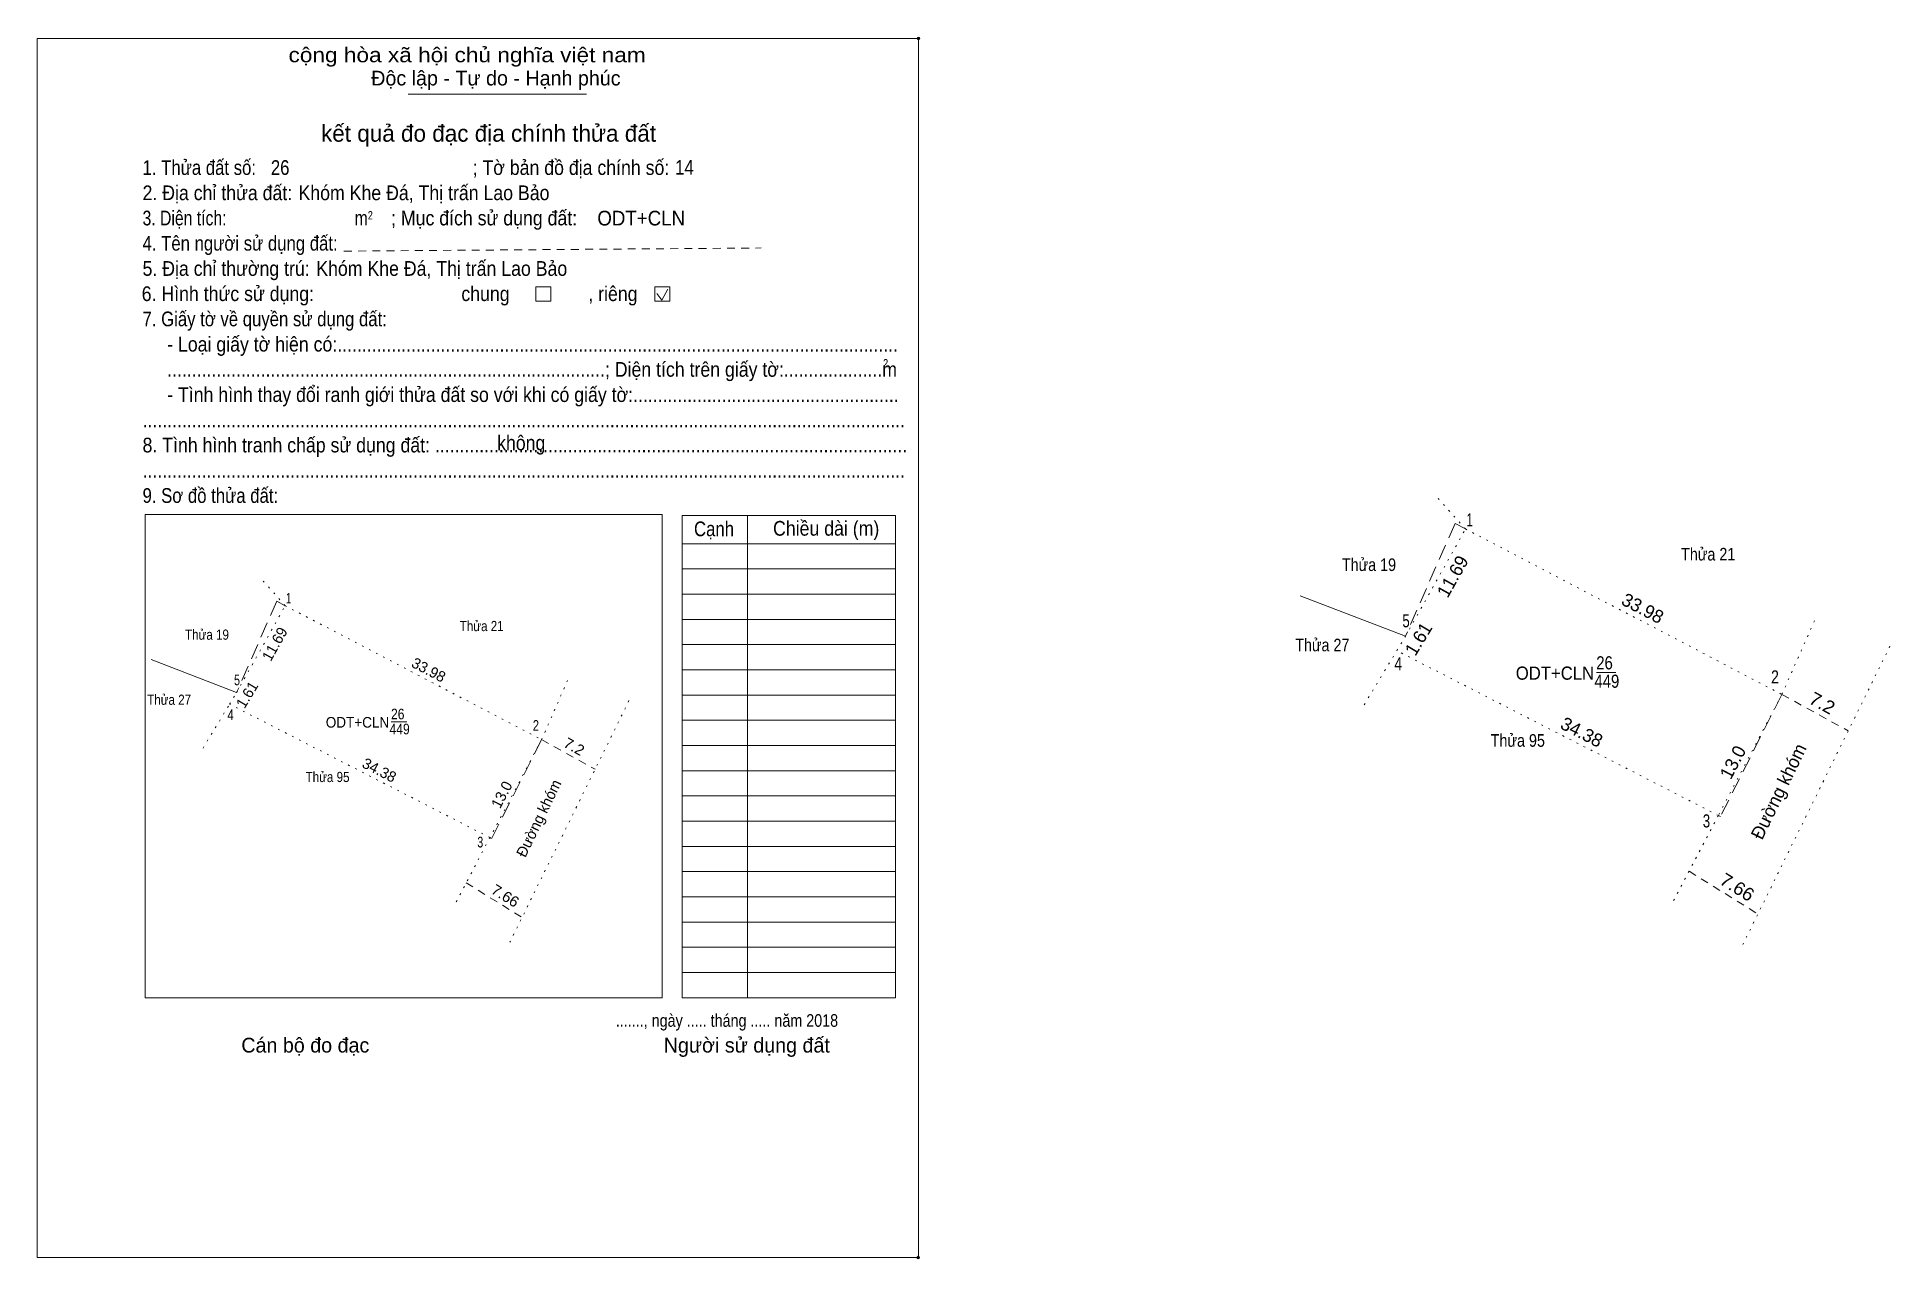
# Model space of a CAD drawing. Header units: metres. Extents: x 536520 to 537292, y 1839090 to 1839233.
# Drawn here: x 537115.4 to 537291.7, y 1839106.2 to 1839222.4 of the extents above; entities that cross this region are included whole.
import ezdxf
from ezdxf.enums import TextEntityAlignment as Align

# ---------------------------------------------------------------- set-up
doc = ezdxf.new("R2010")
doc.units = ezdxf.units.M
doc.header["$LTSCALE"] = 0.5
doc.header["$PDMODE"] = 32
doc.header["$PDSIZE"] = 0.25
for name, pattern in [('DOTTED', [1.5, 0.3, -1.2]), ('MEDIUM_DASHED', [4.5, 3, -1.5]), ('SHORT_DASHED', [2.7, 1.5, -1.2])]:
    doc.linetypes.add(name, pattern=pattern)
for name, color, linetype, lineweight in [('6', 7, 'Continuous', 13), ('63', 7, 'Continuous', 13), ('7', 7, 'Continuous', 13), ('8', 7, 'DOTTED', 13)]:
    doc.layers.add(name, color=color, linetype=linetype, lineweight=lineweight)

msp = doc.modelspace()

# ---------------------------------------------------------------- texts
at = {"layer": '6', "width": 0.95}
msp.add_text('ODT+CLN', height=1.4, dxfattribs=at).set_placement((537168.7, 1839204.49))
at = {"layer": '63'}
for s, height, width, p in [('1', 1.25, 0.65, (537251.725, 1839175.87)), ('1', 1.012, 0.65, (537139.325, 1839168.53)), ('5', 1.25, 0.75, (537245.66, 1839166.26)), ('4', 1.25, 0.8, (537244.915, 1839162.17)), ('ODT+CLN', 1.25, 0.95, (537259.83, 1839161.28)), ('26', 1.25, 0.85, (537264.55, 1839162.26)), ('5', 1.012, 0.75, (537134.41, 1839160.75)), ('449', 1.25, 0.85, (537264.77, 1839160.51)), ('2', 1.25, 0.8, (537280.77, 1839160.92)), ('4', 1.012, 0.8, (537133.8, 1839157.44)), ('ODT+CLN', 1.012, 0.95, (537145.875, 1839156.72)), ('26', 1.012, 0.85, (537149.705, 1839157.51)), ('2', 1.012, 0.8, (537162.85, 1839156.42)), ('449', 1.012, 0.85, (537149.885, 1839156.08)), ('3', 1.25, 0.75, (537274.25, 1839147.22)), ('3', 1.012, 0.75, (537157.56, 1839145.32))]:
    msp.add_text(s, height=height, dxfattribs=dict(at, width=width)).set_placement(p, align=Align.CENTER)
for s, height, rotation, p in [('11.69', 1.25, 60.76, (537250.6423, 1839170.7997)), ('33.98', 1.25, 332.402, (537267.8955, 1839167.5196)), ('11.69', 1.012, 60.76, (537138.4424, 1839164.4227)), ('1.61', 1.25, 58.975, (537247.3829, 1839164.8379)), ('33.98', 1.012, 332.402, (537152.4155, 1839161.7678)), ('1.61', 1.012, 58.975, (537135.8022, 1839159.5941)), ('34.38', 1.25, 332.883, (537262.1001, 1839155.7372)), ('34.38', 1.012, 332.883, (537147.7243, 1839152.2246)), ('13.0', 1.25, 62.272, (537277.3164, 1839153.1342)), ('Đường khóm', 1.25, 64.16, (537281.6864, 1839150.3826)), ('13.0', 1.012, 62.272, (537160.0515, 1839150.1095)), ('Đường khóm', 1.012, 64.16, (537163.5823, 1839147.8794))]:
    msp.add_text(s, height=height, rotation=rotation, dxfattribs=at).set_placement(p, align=Align.CENTER)
at = {"layer": '63', "width": 1.05}
for s, height, rotation, p in [('7.2', 1.25, 331.193, (537284.9638, 1839158.5045)), ('7.2', 1.012, 331.193, (537166.2511, 1839154.467)), ('7.66', 1.012, 328.177, (537159.6731, 1839140.2948)), ('7.66', 1.25, 328.177, (537276.8454, 1839141.0095))]:
    msp.add_text(s, height=height, rotation=rotation, dxfattribs=at).set_placement(p, align=Align.CENTER)
at = {"layer": '7'}
for s, height, width, p in [('cộng hòa xã hội chủ nghĩa việt nam', 1.4, 1.15, (537139.31, 1839220.02)), ('1. Thửa đất số:', 1.4, 0.85, (537125.42, 1839209.3)), ('26', 1.4, 0.85, (537137.63, 1839209.3)), ('; Tờ bản đồ địa chính số:', 1.4, 0.9, (537156.83, 1839209.3)), ('14', 1.4, 0.85, (537176.1, 1839209.32)), ('2. Địa chỉ thửa đất:', 1.4, 0.9, (537125.42, 1839206.9)), ('Khóm Khe Đá, Thị trấn Lao Bảo', 1.4, 0.9, (537140.26, 1839206.9)), ('3. Diện tích:', 1.4, 0.8, (537125.42, 1839204.5)), ('m', 1.4, 0.8, (537145.6, 1839204.5)), ('2', 0.7999, 0.8, (537146.86, 1839205.06)), ('; Mục đích sử dụng đất:', 1.4, 0.9, (537149.07, 1839204.5)), ('4. Tên người sử dụng đất:', 1.4, 0.85, (537125.42, 1839202.1)), ('Khóm Khe Đá, Thị trấn Lao Bảo', 1.4, 0.9, (537141.95, 1839199.7)), ('5. Địa chỉ thường trú:', 1.4, 0.9, (537125.42, 1839199.7)), ('6. Hình thức sử dụng:', 1.4, 0.9, (537125.34, 1839197.3)), ('chung                , riêng', 1.4, 0.9, (537155.76, 1839197.3)), ('7. Giấy tờ về quyền sử dụng đất:', 1.4, 0.85, (537125.42, 1839194.9)), ('     - Loại giấy tờ hiện có:..................................................................................................................', 1.4, 0.9, (537125.42, 1839192.5)), ('     .........................................................................................; Diện tích trên giấy tờ:....................m', 1.4, 0.9, (537125.42, 1839190.1)), ('2', 0.7999, 0.8, (537195.9, 1839190.98)), ('     - Tình hình thay đổi ranh giới thửa đất so với khi có giấy tờ:......................................................', 1.4, 0.9, (537125.42, 1839187.7)), ('...........................................................................................................................................................', 1.4, 0.9, (537125.42, 1839185.3)), ('8. Tình hình tranh chấp sử dụng đất: ................................................................................................', 1.4, 0.9, (537125.42, 1839182.9)), ('không', 1.4, 0.9, (537159.16, 1839183.11)), ('...........................................................................................................................................................', 1.4, 0.9, (537125.42, 1839180.5)), ('9. Sơ đồ thửa đất:', 1.4, 0.85, (537125.42, 1839178.1)), ('Cạnh', 1.4, 0.85, (537177.9, 1839174.93)), ('Chiều dài (m)', 1.4, 0.9, (537185.42, 1839174.98)), ('......., ngày ..... tháng ..... năm 2018', 1.2, 0.85, (537170.46, 1839128.26))]:
    msp.add_text(s, height=height, dxfattribs=dict(at, width=width)).set_placement(p)
for s, p in [('Độc lập - Tự do - Hạnh phúc', (537147.18, 1839217.81)), ('Cán bộ đo đạc', (537134.82, 1839125.81)), ('Người sử dụng đất', (537175.02, 1839125.81))]:
    msp.add_text(s, height=1.4, dxfattribs=at).set_placement(p)
msp.add_text('kết quả đo đạc địa chính thửa đất', height=1.6, dxfattribs=at).set_placement((537158.345, 1839212.46), align=Align.CENTER)
at = {"layer": '8', "width": 0.85}
for s, height, p in [('Thửa 21', 1.2, (537274.415, 1839172.62)), ('Thửa 19', 1.2, (537242.13, 1839171.62)), ('Thửa 19', 0.972, (537131.55, 1839165.08)), ('Thửa 21', 0.972, (537157.695, 1839165.9)), ('Thửa 27', 1.2, (537237.69, 1839163.98)), ('Thửa 27', 0.972, (537127.95, 1839158.89)), ('Thửa 95', 1.2, (537256.295, 1839154.9)), ('Thửa 95', 0.972, (537143.025, 1839151.54))]:
    msp.add_text(s, height=height, dxfattribs=at).set_placement(p, align=Align.CENTER)

# ---------------------------------------------------------------- linework, layer by layer
at = {"layer": '63'}
for p, q in [((537115.38, 1839222.29), (537199.25, 1839222.29)), ((537245.61, 1839165.42), (537235.59, 1839169.27)), ((537134.37, 1839160.06), (537126.25, 1839163.19)), ((537263.78, 1839161.96), (537265.61, 1839161.96)), ((537149.09, 1839157.26), (537150.57, 1839157.26))]:
    msp.add_line(p, q, dxfattribs=at)
at = {"layer": '63', "linetype": 'SHORT_DASHED'}
for p, q in [((537144.59, 1839202.05), (537184.3, 1839202.35)), ((537281.43, 1839159.88), (537287.74, 1839156.41)), ((537163.39, 1839155.58), (537168.49, 1839152.76)), ((537272.59, 1839143.06), (537279.1, 1839139.02)), ((537156.22, 1839141.96), (537161.5, 1839138.68))]:
    msp.add_line(p, q, dxfattribs=at)
at = {"layer": '63', "linetype": 'MEDIUM_DASHED'}
for p, q in [((537250.32, 1839176.14), (537245.61, 1839165.42)), ((537250.32, 1839176.14), (537251.32, 1839175.62)), ((537138.19, 1839168.75), (537134.37, 1839160.06)), ((537138.19, 1839168.75), (537139, 1839168.32)), ((537281.43, 1839159.88), (537275.58, 1839148.27)), ((537163.39, 1839155.58), (537158.64, 1839146.18)), ((537275.38, 1839148.37), (537275.58, 1839148.27)), ((537158.48, 1839146.26), (537158.64, 1839146.18))]:
    msp.add_line(p, q, dxfattribs=at)
at = {"layer": '7'}
for p, q in [((537199.25, 1839222.29), (537199.25, 1839106.3)), ((537150.7, 1839216.98), (537167.66, 1839216.98)), ((537174.36, 1839198.02), (537174.83, 1839197.4)), ((537174.83, 1839197.4), (537175.42, 1839198.44)), ((537182.98, 1839176.9), (537182.98, 1839131.02)), ((537176.78, 1839174.22), (537197.06, 1839174.22)), ((537176.78, 1839171.82), (537197.06, 1839171.82)), ((537176.78, 1839169.42), (537197.06, 1839169.42)), ((537176.78, 1839167.02), (537197.06, 1839167.02)), ((537176.78, 1839164.62), (537197.06, 1839164.62)), ((537176.78, 1839162.22), (537197.06, 1839162.22)), ((537176.78, 1839159.82), (537197.06, 1839159.82)), ((537176.78, 1839157.42), (537197.06, 1839157.42)), ((537176.78, 1839155.02), (537197.06, 1839155.02)), ((537176.78, 1839152.62), (537197.06, 1839152.62)), ((537176.78, 1839150.22), (537197.06, 1839150.22)), ((537176.78, 1839147.82), (537197.06, 1839147.82)), ((537176.78, 1839145.42), (537197.06, 1839145.42)), ((537176.78, 1839143.02), (537197.06, 1839143.02)), ((537176.78, 1839140.62), (537197.06, 1839140.62)), ((537176.78, 1839138.22), (537197.06, 1839138.22)), ((537176.78, 1839135.82), (537197.06, 1839135.82)), ((537176.78, 1839133.42), (537197.06, 1839133.42))]:
    msp.add_line(p, q, dxfattribs=at)
msp.add_lwpolyline([(537199.25, 1839106.3), (537199.25, 1839106.3), (537115.38, 1839106.3), (537115.38, 1839222.29)], dxfattribs=at)
for points in [[(537162.84, 1839198.64), (537164.28, 1839198.64), (537164.28, 1839197.29), (537162.84, 1839197.29)], [(537174.17, 1839198.64), (537175.61, 1839198.64), (537175.61, 1839197.29), (537174.17, 1839197.29)], [(537125.66, 1839176.98), (537174.86, 1839176.98), (537174.86, 1839131.02), (537125.66, 1839131.02)], [(537176.78, 1839176.9), (537197.06, 1839176.9), (537197.06, 1839131.02), (537176.78, 1839131.02)]]:
    msp.add_lwpolyline(points, close=True, dxfattribs=at)
for p in [(537199.25, 1839222.29), (537199.24, 1839106.3)]:
    msp.add_point(p, dxfattribs=at)
at = {"layer": '8'}
for p, q in [((537251.32, 1839175.62), (537248.63, 1839178.61)), ((537245.61, 1839165.42), (537251.32, 1839175.62)), ((537251.32, 1839175.62), (537281.43, 1839159.88)), ((537139, 1839168.32), (537136.82, 1839170.75)), ((537134.37, 1839160.06), (537139, 1839168.32)), ((537139, 1839168.32), (537163.39, 1839155.58)), ((537281.43, 1839159.88), (537284.74, 1839167.38)), ((537291.71, 1839164.46), (537277.71, 1839136.09)), ((537241.68, 1839158.9), (537244.78, 1839164.04)), ((537163.39, 1839155.58), (537166.06, 1839161.65)), ((537131.18, 1839154.78), (537133.7, 1839158.95)), ((537171.71, 1839159.29), (537160.37, 1839136.3)), ((537275.38, 1839148.37), (537271.1, 1839140.22)), ((537158.48, 1839146.26), (537155.02, 1839139.65))]:
    msp.add_line(p, q, dxfattribs=at)
for points in [[(537281.43, 1839159.88), (537275.38, 1839148.37), (537244.78, 1839164.04), (537245.61, 1839165.42)], [(537163.39, 1839155.58), (537158.48, 1839146.26), (537133.7, 1839158.95), (537134.37, 1839160.06)]]:
    msp.add_lwpolyline(points, dxfattribs=at)

msp.set_redraw_order([(e.dxf.handle, doc.entitydb.next_handle()) for e in msp.query("TEXT MTEXT ATTDEF DIMENSION ARC_DIMENSION")])  # texts and dimensions are drawn at this point

doc.saveas('drawing.dxf')
